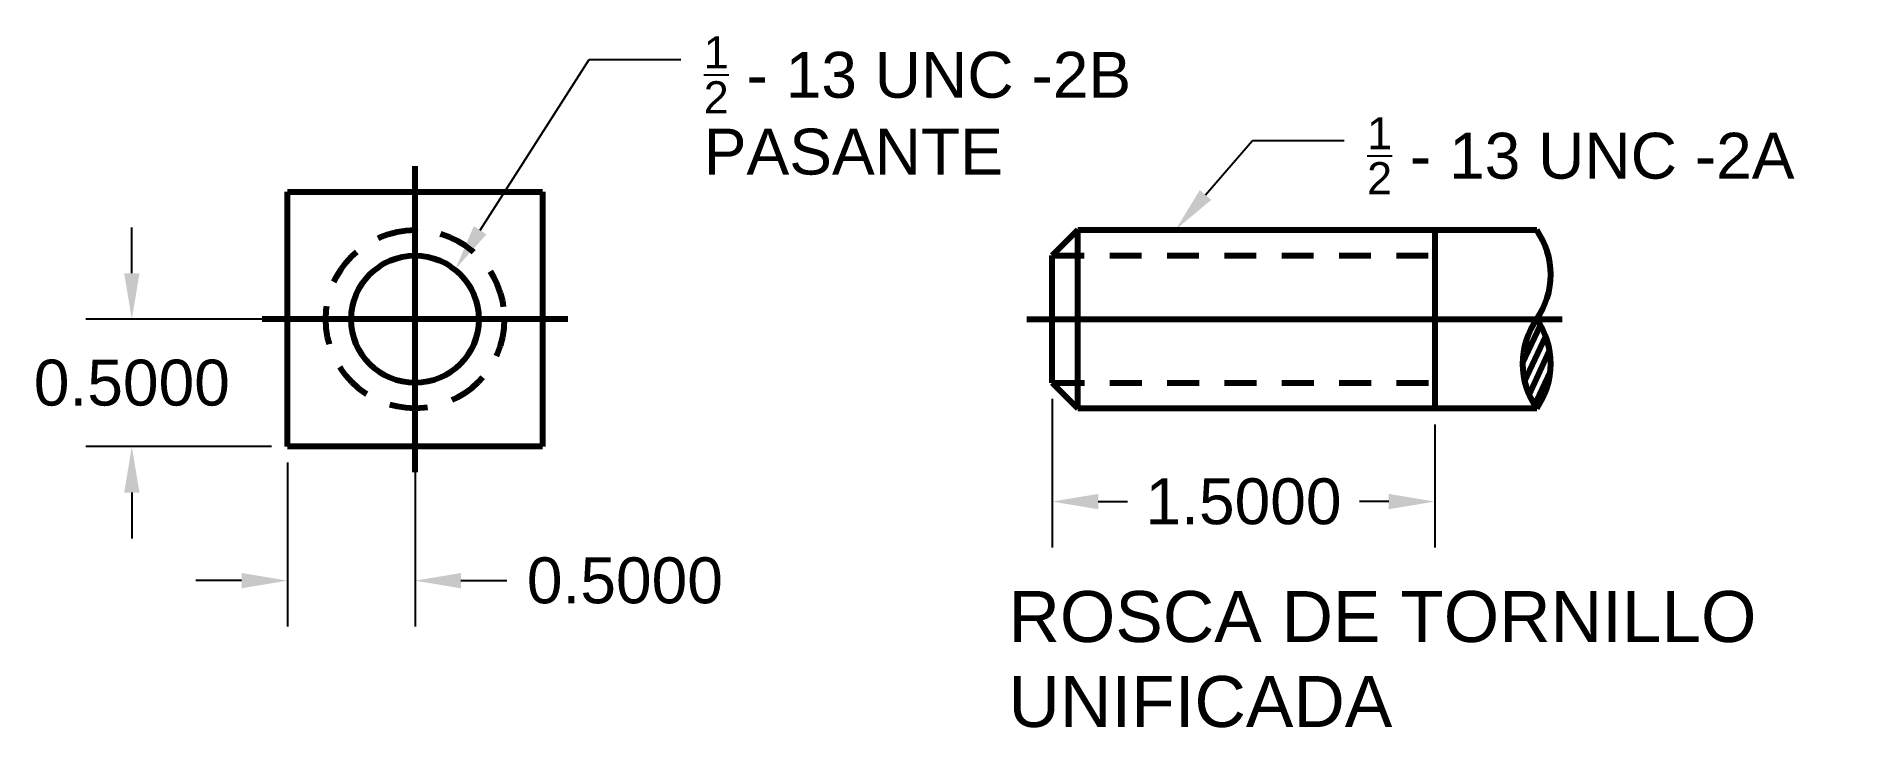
# Model space of a CAD drawing. Header units: inches. Extents: x -4 to 170, y 1 to 14.
# Drawn here: x 162.63 to 169.75, y 4.1 to 6.81 of the extents above; entities that cross this region are included whole.
import ezdxf
from ezdxf import colors
from ezdxf.entities.mleader import LeaderData, LeaderLine
from ezdxf.math import Vec2, Vec3

# ---------------------------------------------------------------- set-up
doc = ezdxf.new("R2010")
doc.units = ezdxf.units.IN
doc.header["$MEASUREMENT"] = 0
doc.linetypes.add('DASHED2', pattern=[0.375, 0.25, -0.125])
doc.styles.get("Standard").update_dxf_attribs({"font": 'arial.ttf'})
doc.dimstyles.get("Standard").update_dxf_attribs({"dimtxt": 0.18, "dimasz": 0.18, "dimexe": 0.18, "dimexo": 0.0625, "dimgap": 0.09, "dimtad": 0, "dimtih": 1, "dimtoh": 1, "dimdec": 4, "dimzin": 0, "dimdsep": 46, "dimtxsty": 'Standard', "dimcen": 0.09, "dimadec": 0, "dimazin": 0, "dimtfac": 1, "dimtdec": 4, "dimtofl": 0, "dimtmove": 0, "dimatfit": 3, "dimfxl": 1, "dimtolj": 1, "dimtzin": 0, "dimarcsym": 0})

msp = doc.modelspace()

# ---------------------------------------------------------------- texts
at = {"lineweight": 80, "ltscale": 0.5, "insert": (166.44169, 4.63777), "char_height": 0.2, "attachment_point": 1}
msp.add_mtext_dynamic_manual_height_columns('ROSCA DE TORNILLO UNIFICADA', width=3.0867487, gutter_width=1, heights=[0], dxfattribs=at)

# ---------------------------------------------------------------- blocks, each defined once
blk = doc.blocks.new('*D37')
at = {"color": 0, "lineweight": -2, "ltscale": 0.5, "transparency": 16777216}
for p, q in [((166.6136, 5.3924), (166.6136, 4.8087)), ((168.1136, 5.2917), (168.1136, 4.8087)), ((166.7936, 4.9887), (166.9087, 4.9887)), ((167.9336, 4.9887), (167.8184, 4.9887))]:
    blk.add_line(p, q, dxfattribs=at)
at = {"color": 0, "lineweight": 80, "ltscale": 0.5, "transparency": 16777216}
for points in [[(166.7936, 5.0187), (166.7936, 4.9587), (166.6136, 4.9887)], [(167.9336, 5.0187), (167.9336, 4.9587), (168.1136, 4.9887)]]:
    blk.add_solid(points, dxfattribs=at)
at = {"layer": 'Defpoints', "color": 0, "lineweight": 80, "ltscale": 0.5, "transparency": 16777216}
for p in [(166.6136, 5.4549), (168.1136, 5.3542), (168.1136, 4.9887)]:
    blk.add_point(p, dxfattribs=at)
at = {"color": 0, "lineweight": 80, "ltscale": 0.5, "transparency": 16777216, "insert": (167.3636, 4.9887), "char_height": 0.18, "attachment_point": 5}
blk.add_mtext('\\A1;1.5000', dxfattribs=at)
blk = doc.blocks.new('*D38')
at = {"color": 0, "lineweight": -2, "ltscale": 0.5, "transparency": 16777216}
for p, q in [((163.0028, 5.8842), (163.0028, 6.0642)), ((163.5511, 5.7042), (162.8228, 5.7042)), ((163.5511, 5.2042), (162.8228, 5.2042)), ((163.0028, 5.0242), (163.0028, 4.8442))]:
    blk.add_line(p, q, dxfattribs=at)
at = {"color": 0, "lineweight": 80, "ltscale": 0.5, "transparency": 16777216}
for points in [[(162.9728, 5.8842), (163.0328, 5.8842), (163.0028, 5.7042)], [(162.9728, 5.0242), (163.0328, 5.0242), (163.0028, 5.2042)]]:
    blk.add_solid(points, dxfattribs=at)
at = {"layer": 'Defpoints', "color": 0, "lineweight": 80, "ltscale": 0.5, "transparency": 16777216}
for p in [(163.6136, 5.7042), (163.0028, 5.2042), (163.6136, 5.2042)]:
    blk.add_point(p, dxfattribs=at)
at = {"color": 0, "lineweight": 80, "ltscale": 0.5, "transparency": 16777216, "insert": (163.0028, 5.4542), "char_height": 0.18, "attachment_point": 5}
blk.add_mtext('\\A1;0.5000', dxfattribs=at)
blk = doc.blocks.new('*D39')
at = {"color": 0, "lineweight": -2, "ltscale": 0.5, "transparency": 16777216}
for p, q in [((163.6136, 5.1417), (163.6136, 4.4985)), ((164.1136, 5.1417), (164.1136, 4.4985)), ((163.4336, 4.6785), (163.2536, 4.6785)), ((164.2936, 4.6785), (164.4736, 4.6785))]:
    blk.add_line(p, q, dxfattribs=at)
at = {"color": 0, "lineweight": 80, "ltscale": 0.5, "transparency": 16777216}
for points in [[(163.4336, 4.7085), (163.4336, 4.6485), (163.6136, 4.6785)], [(164.2936, 4.7085), (164.2936, 4.6485), (164.1136, 4.6785)]]:
    blk.add_solid(points, dxfattribs=at)
at = {"layer": 'Defpoints', "color": 0, "lineweight": 80, "ltscale": 0.5, "transparency": 16777216}
for p in [(163.6136, 5.2042), (164.1136, 5.2042), (164.1136, 4.6785)]:
    blk.add_point(p, dxfattribs=at)
at = {"color": 0, "lineweight": 80, "ltscale": 0.5, "transparency": 16777216, "insert": (164.9369, 4.6785), "char_height": 0.18, "attachment_point": 5}
blk.add_mtext('\\A1;0.5000', dxfattribs=at)

# ---------------------------------------------------------------- dimensions: what is measured, and where the dimension line sits
at = {"lineweight": 80, "ltscale": 0.5}
dim = msp.add_linear_dim(base=(163.00284, 5.20423), p1=(163.61358, 5.70423), p2=(163.61358, 5.20423), angle=90, dimstyle='Standard', dxfattribs=at)
dim.commit()
dim.dimension.update_dxf_attribs({"geometry": '*D38', "text_midpoint": (163.00284, 5.45423)})
for base, p1, p2, picture, middle in [((168.11358, 4.98871), (166.61358, 5.45492), (168.11358, 5.35423), '*D37', (167.36358, 4.98871)), ((164.11358, 4.67851), (163.61358, 5.20423), (164.11358, 5.20423), '*D39', (164.9369, 4.67851))]:
    dim = msp.add_linear_dim(base=base, p1=p1, p2=p2, dimstyle='Standard', dxfattribs=at)
    dim.commit()
    dim.dimension.update_dxf_attribs({"geometry": picture, "text_midpoint": middle})

# ---------------------------------------------------------------- hatches: boundary and pattern name
at = {"lineweight": 80, "ltscale": 0.5}
h = msp.add_hatch(dxfattribs=at)
h.set_pattern_fill('ANSI31', color=256, scale=0.3, angle=20)
h.paths.add_polyline_path([(168.51358, 5.70423, 0.3152222), (168.51358, 5.35423, 0.3152222)])

# ---------------------------------------------------------------- linework, layer by layer
for p, q in [((164.11358, 5.10423), (164.11358, 6.30423)), ((163.61358, 5.20423), (163.61358, 6.20423)), ((163.61358, 6.20423), (164.61358, 6.20423)), ((164.61358, 6.20423), (164.61358, 5.20423)), ((166.71358, 6.05423), (166.61358, 5.95423)), ((166.71358, 6.05423), (168.11358, 6.05423)), ((166.71358, 5.35423), (166.71358, 6.05423)), ((168.11358, 6.05423), (168.11358, 5.35423)), ((168.11358, 6.05423), (168.51358, 6.05423)), ((166.61358, 5.45492), (166.61358, 5.95423)), ((164.71358, 5.70423), (163.51358, 5.70423)), ((166.51358, 5.70423), (168.61358, 5.70423)), ((166.61427, 5.45423), (166.61358, 5.45492)), ((166.71358, 5.35423), (166.61358, 5.45492)), ((168.11358, 5.35423), (166.71358, 5.35423)), ((168.51358, 5.35423), (168.11358, 5.35423)), ((164.61358, 5.20423), (163.61358, 5.20423))]:
    msp.add_line(p, q, dxfattribs=at)
at = {"linetype": 'DASHED2', "lineweight": 80, "ltscale": 0.5}
for p, q in [((166.61358, 5.95423), (168.11358, 5.95423)), ((166.61427, 5.45423), (168.11358, 5.45423))]:
    msp.add_line(p, q, dxfattribs=at)
at = {"linetype": 'DASHED2', "lineweight": 80, "ltscale": 0.6}
msp.add_circle((164.11358, 5.70423), 0.35, dxfattribs=at)
at = {"lineweight": 80, "ltscale": 0.5}
msp.add_circle((164.11358, 5.70423), 0.25, dxfattribs=at)
for centre, start, end in [((168.26358, 5.87923), 325.00798, 34.99202), ((168.76358, 5.52923), 145.00798, 214.99202), ((168.26358, 5.52923), 325.00798, 34.99202)]:
    msp.add_arc(centre, 0.30516, start, end, dxfattribs=at)

msp.set_redraw_order([(e.dxf.handle, doc.entitydb.next_handle()) for e in msp.query("TEXT MTEXT ATTDEF DIMENSION ARC_DIMENSION")])  # texts and dimensions are drawn at this point

# ---------------------------------------------------------------- leaders
ml = msp.add_multileader_mtext('Standard', dxfattribs=at)
ml.set_content('\\A1;{\\H0.7x;\\S1/2;} - 13 UNC -2B PASANTE', color=256)
ml.set_leader_properties()
ml.build(insert=Vec2(0, 0))
ml.multileader.update_dxf_attribs({"dogleg_length": 0.36, "arrow_head_size": 0.18})
ctx = ml.context
ctx.base_point, ctx.char_height, ctx.arrow_head_size, ctx.landing_gap_size, ctx.plane_origin = Vec3(165.15622, 6.72265), 0.18, 0.18, 0.09, Vec3(164.27228, 5.9014)
notes = []
notes.append((ctx, [(0, (1, 1, 0), (164.79622, 6.72265), (1, 0), 0.36, [(0, [(164.27228, 5.9014)], 0, [])])]))
ctx.mtext.insert, ctx.mtext.width, ctx.mtext.flow_direction = Vec3(165.24622, 6.81418), 2.3827506, 5
ml = msp.add_multileader_mtext('Standard', dxfattribs=at)
ml.set_content('\\A1;{\\H0.7x;\\S1/2;} - 13 UNC -2A', color=256)
ml.set_leader_properties()
ml.build(insert=Vec2(0, 0))
ml.multileader.update_dxf_attribs({"dogleg_length": 0.36, "arrow_head_size": 0.18})
ctx = ml.context
ctx.base_point, ctx.char_height, ctx.arrow_head_size, ctx.landing_gap_size, ctx.plane_origin = Vec3(167.75837, 6.40518), 0.18, 0.18, 0.09, Vec3(167.09732, 6.0553)
notes.append((ctx, [(0, (1, 1, 0), (167.39837, 6.40518), (1, 0), 0.36, [(0, [(167.09732, 6.0553)], 0, [])])]))
ctx.mtext.insert, ctx.mtext.width, ctx.mtext.flow_direction = Vec3(167.84837, 6.49677), 1.8971186, 5
for ctx, leaders in notes:
    for number, flags, end, landing, length, lines in leaders:
        leader = LeaderData()
        leader.index, (leader.has_last_leader_line, leader.has_dogleg_vector, leader.attachment_direction) = number, flags
        leader.last_leader_point, leader.dogleg_vector, leader.dogleg_length = Vec3(end), Vec3(landing), length
        for number, points, colour, breaks in lines:
            line = LeaderLine()
            line.index, line.vertices, line.color, line.breaks = number, Vec3.list(points), colors.encode_raw_color(colour), breaks
            leader.lines.append(line)
        ctx.leaders.append(leader)

doc.saveas('drawing.dxf')
